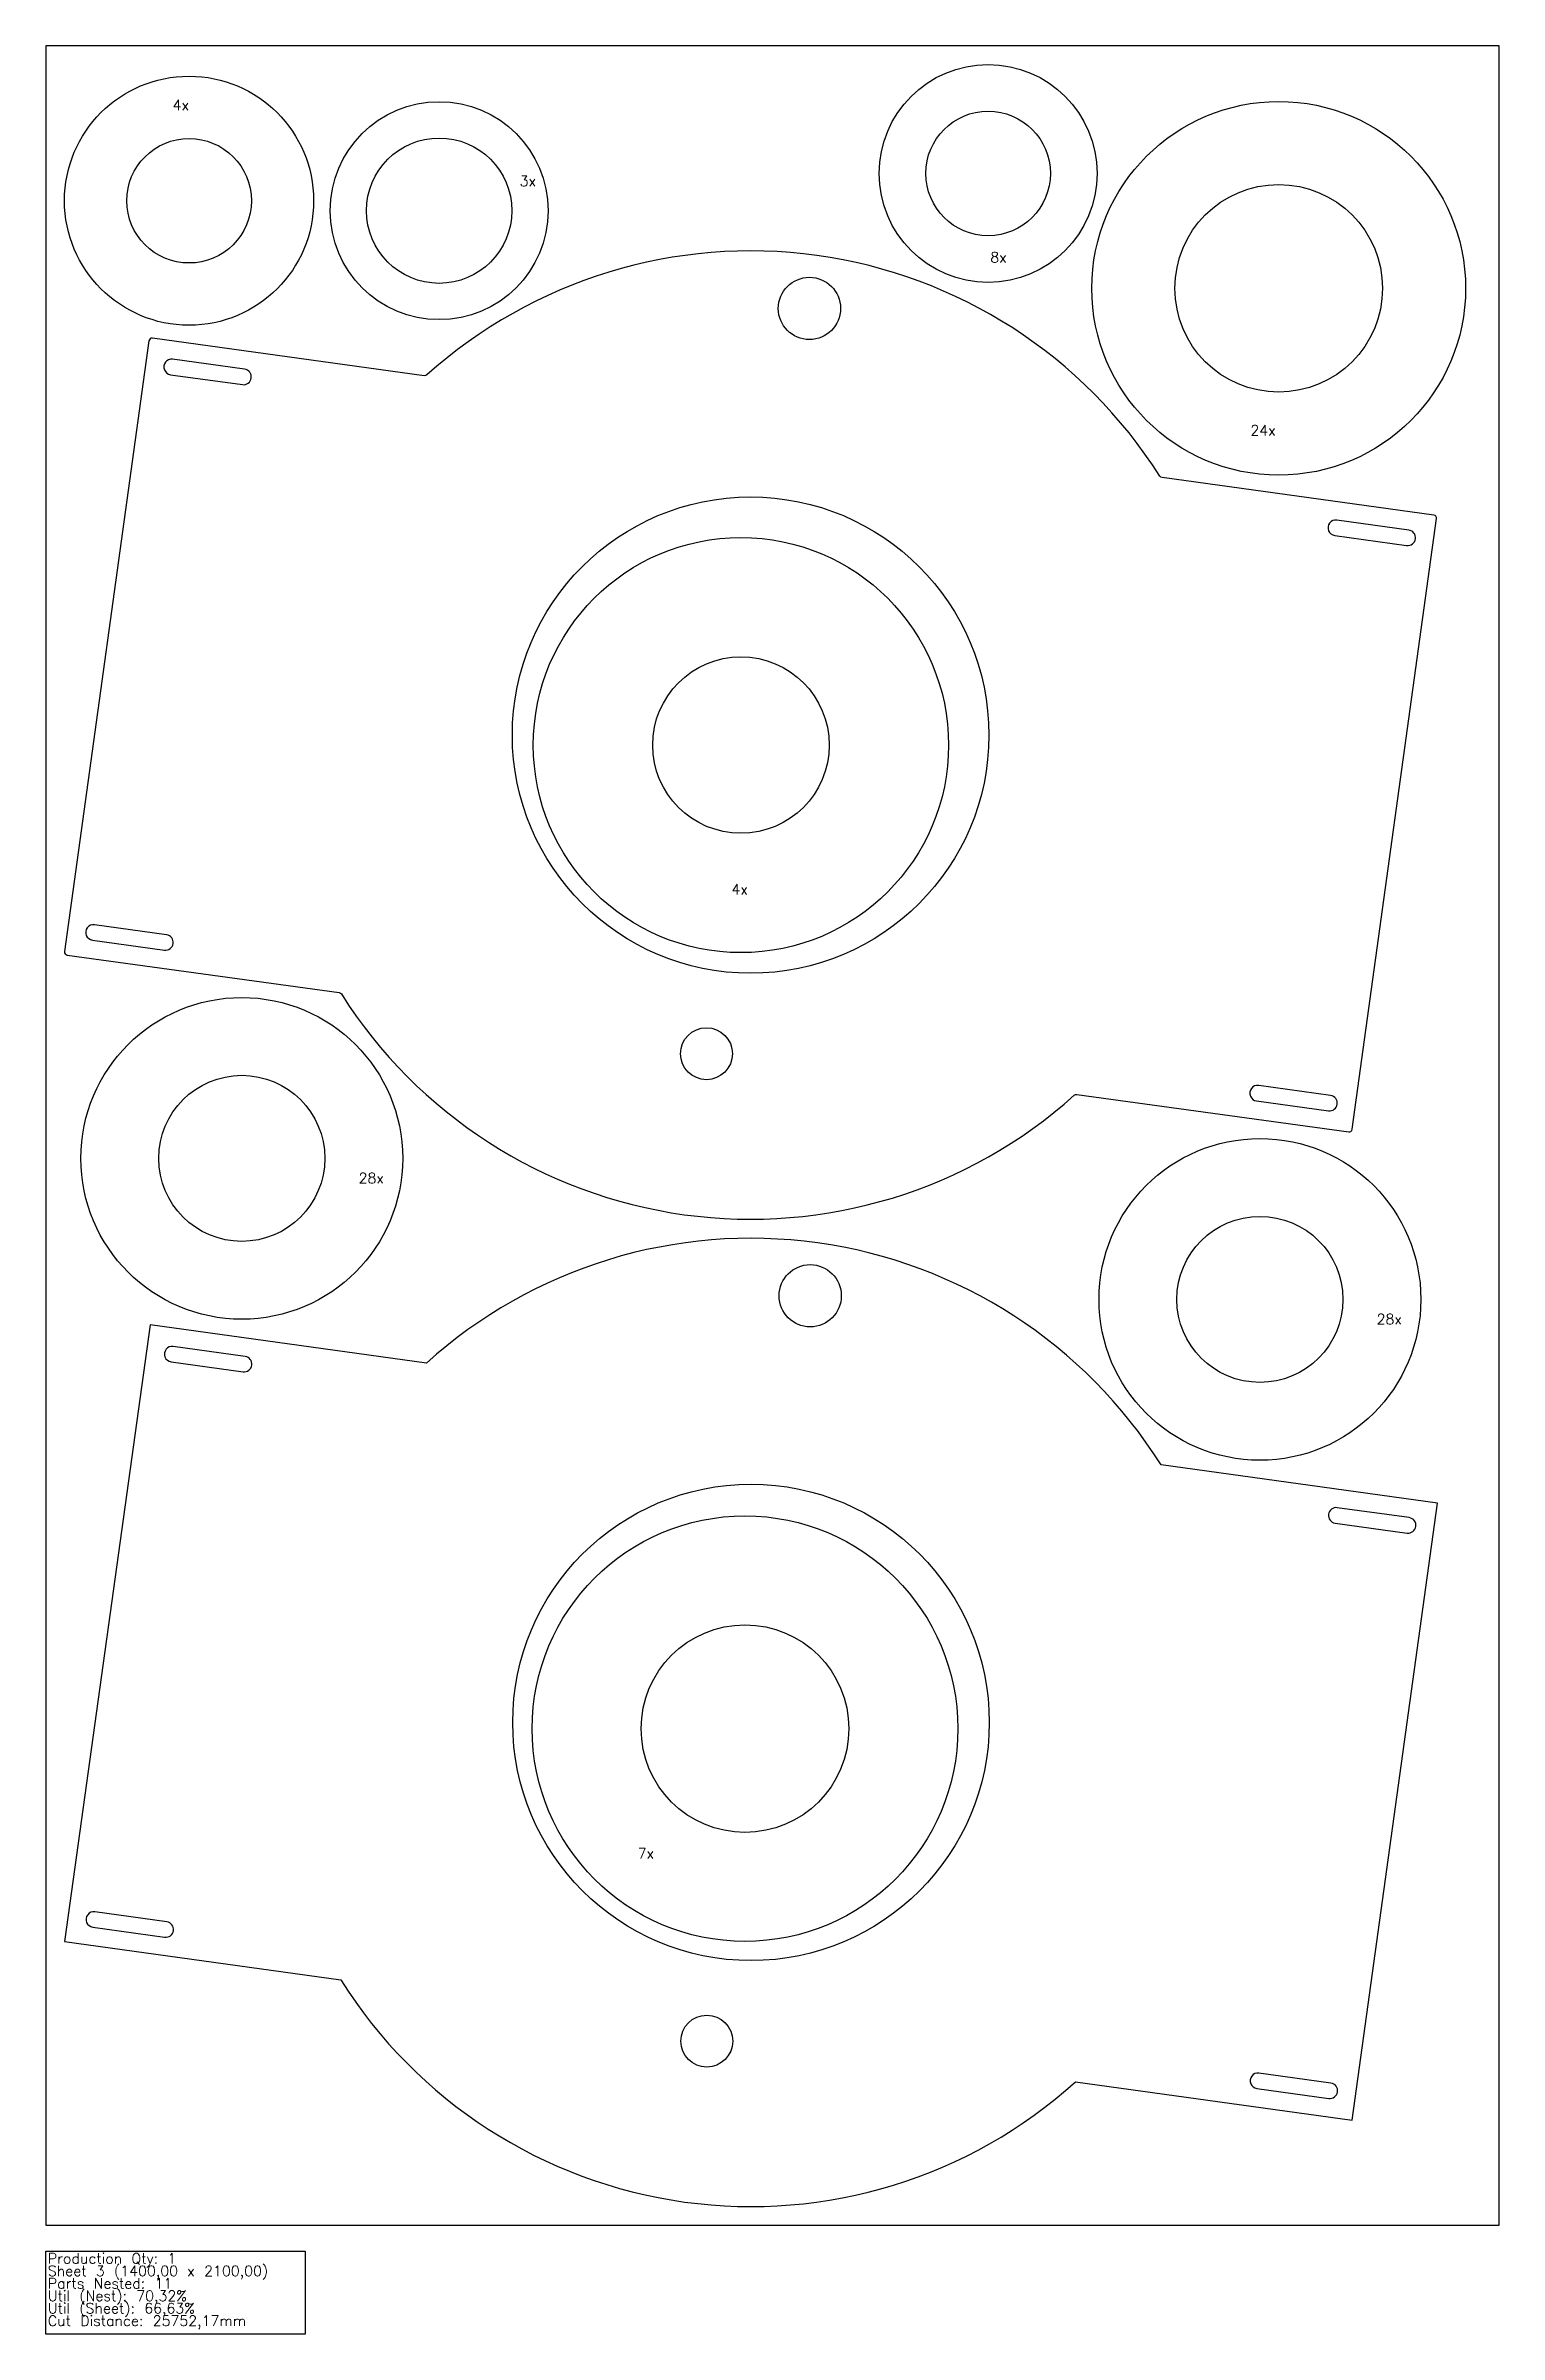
# Model space of a CAD drawing. Header units: millimetres. Extents: x 0 to 5740, y -8658 to -1197.
# Drawn here: x 4340 to 5740, y -3518 to -1313 of the extents above; entities that cross this region are included whole.
import ezdxf

# ---------------------------------------------------------------- set-up
doc = ezdxf.new("R2010")
doc.units = ezdxf.units.MM
for name, color, linetype in [('EM-26235-11', 7, 'Continuous'), ('EM-26235-12', 7, 'Continuous'), ('sheet', 24, 'Continuous'), ('Stats', 7, 'Continuous'), ('Texto', 7, 'Continuous')]:
    doc.layers.add(name, color=color, linetype=linetype)
doc.styles.get("Standard").update_dxf_attribs({"font": 'txt.shx'})

msp = doc.modelspace()

# ---------------------------------------------------------------- texts
at = {"layer": 'Stats', "color": 60}
for s, p in [('Sheet 3 (1400,00 x 2100,00)', (4342, -3462.5)), ('Production Qty: 1', (4342, -3450.5)), ('Parts Nested: 11', (4342, -3474.5)), ('Util (Nest): 70,32%', (4342, -3486.5)), ('Cut Distance: 25752,17mm', (4342, -3510.5)), ('Util (Sheet): 66,63%', (4342, -3498.5))]:
    msp.add_text(s, height=10, dxfattribs=at).set_placement(p)
at = {"layer": 'Texto', "color": 3, "char_height": 10, "width": 86.148, "attachment_point": 1}
for s, insert in [('{\\C1;4x}', (4462.2, -1365.6)), ('{\\C1;3x}', (4796.4, -1438.8)), ('{\\C1;8x}', (5249.8, -1512.3)), ('{\\C1;24x}', (5500.3, -1679)), ('{\\C1;4x}', (5000.5, -2121.2)), ('{\\C1;28x}', (4641.3, -2399.5)), ('{\\C1;28x}', (5621.9, -2535.4)), ('{\\C1;7x}', (4910.2, -3050))]:
    msp.add_mtext(s, dxfattribs=dict(at, insert=insert))

# ---------------------------------------------------------------- linework, layer by layer
at = {"color": 7}
for centre, radius in [((4478, -1462.8), 120), ((5247.7, -1436.5), 105), ((4718.9, -1472.4), 105), ((5247.7, -1436.5), 60), ((5527.6, -1547.2), 180), ((4478, -1462.8), 60), ((4718.9, -1472.4), 70), ((5527.6, -1547.2), 100), ((5009.6, -1987.3), 200), ((5009.6, -1987.3), 85), ((4528.8, -2385.5), 155), ((4528.8, -2385.5), 80), ((5509.5, -2521.4), 155), ((5509.5, -2521.4), 80), ((5013.5, -2935), 205), ((5013.5, -2935), 100)]:
    msp.add_circle(centre, radius, dxfattribs=at)
at = {"layer": 'EM-26235-11', "color": 7}
for points in [[(4706.6, -2582.8), (4440.4, -2545.9), (4358, -3140.2), (4624.2, -3177.1, 0.46607), (5332, -3275.2), (5598.2, -3312.1), (5680.6, -2717.8), (5414.3, -2680.9, 0.46607)], [(4530, -2591.1, 0.999989), (4532.1, -2576.3), (4462.8, -2566.7, 1.00001), (4460.7, -2581.5)], [(5582, -2736.9), (5651.3, -2746.5, 0.999996), (5653.4, -2731.7), (5584, -2722.1, 0.999995)], [(4456.6, -3121.1), (4387.3, -3111.5, 1.000011), (4385.2, -3126.3), (4454.5, -3135.9, 0.999989)], [(5508.5, -3266.9, 1.000004), (5506.5, -3281.7), (5575.8, -3291.3, 0.999996), (5577.9, -3276.5)]]:
    msp.add_lwpolyline(points, format="xyb", close=True, dxfattribs=at)
for centre, radius in [((5076.3, -2517.9), 30), ((5019.3, -2929), 229.5), ((4976.7, -3236.1), 25)]:
    msp.add_circle(centre, radius, dxfattribs=at)
at = {"layer": 'EM-26235-12', "color": 7}
for points in [[(4439.4, -1597.8), (4358.1, -2186.2, 0.414214), (4360.7, -2189.6), (4622.6, -2225.8, -0.22081), (4624.7, -2227.1, 0.464256), (5330.7, -2324.7, -0.22081), (5333.1, -2323.9), (5595, -2360.1, 0.414214), (5598.3, -2357.5), (5679.6, -1769.1, 0.414214), (5677.1, -1765.7), (5415.2, -1729.6, -0.22081), (5413.1, -1728.2, 0.464256), (4707.1, -1630.7, -0.22081), (4704.6, -1631.4), (4442.8, -1595.2, 0.414214)], [(4460.1, -1630.4), (4529.5, -1640, 0.999994), (4531.5, -1625.2), (4462.2, -1615.6, 1.000007)], [(5650.8, -1794.9, 0.999993), (5652.9, -1780.1), (5583.5, -1770.5, 1.000007), (5581.5, -1785.3)], [(4386.9, -2160.4, 1.000009), (4384.9, -2175.3), (4454.2, -2184.9, 0.999998), (4456.3, -2170)], [(5577.6, -2324.9), (5508.3, -2315.3, 1.000009), (5506.2, -2330.2), (5575.6, -2339.7, 0.999993)]]:
    msp.add_lwpolyline(points, format="xyb", close=True, dxfattribs=at)
for centre, radius in [((5075.6, -1566.6), 30), ((5018.9, -1977.7), 229.5), ((4976.4, -2284.7), 25)]:
    msp.add_circle(centre, radius, dxfattribs=at)
at = {"layer": 'sheet', "color": 7}
msp.add_lwpolyline([(4340, -3413.5), (5740, -3413.5), (5740, -1313.5), (4340, -1313.5)], close=True, dxfattribs=at)
at = {"layer": 'Stats', "color": 151}
msp.add_lwpolyline([(4340, -3438.5), (4590, -3438.5), (4590, -3518.5), (4340, -3518.5), (4340, -3438.5)], close=True, dxfattribs=at)

msp.set_redraw_order([(e.dxf.handle, doc.entitydb.next_handle()) for e in msp.query("TEXT MTEXT ATTDEF DIMENSION ARC_DIMENSION")])  # texts and dimensions are drawn at this point

doc.saveas('drawing.dxf')
